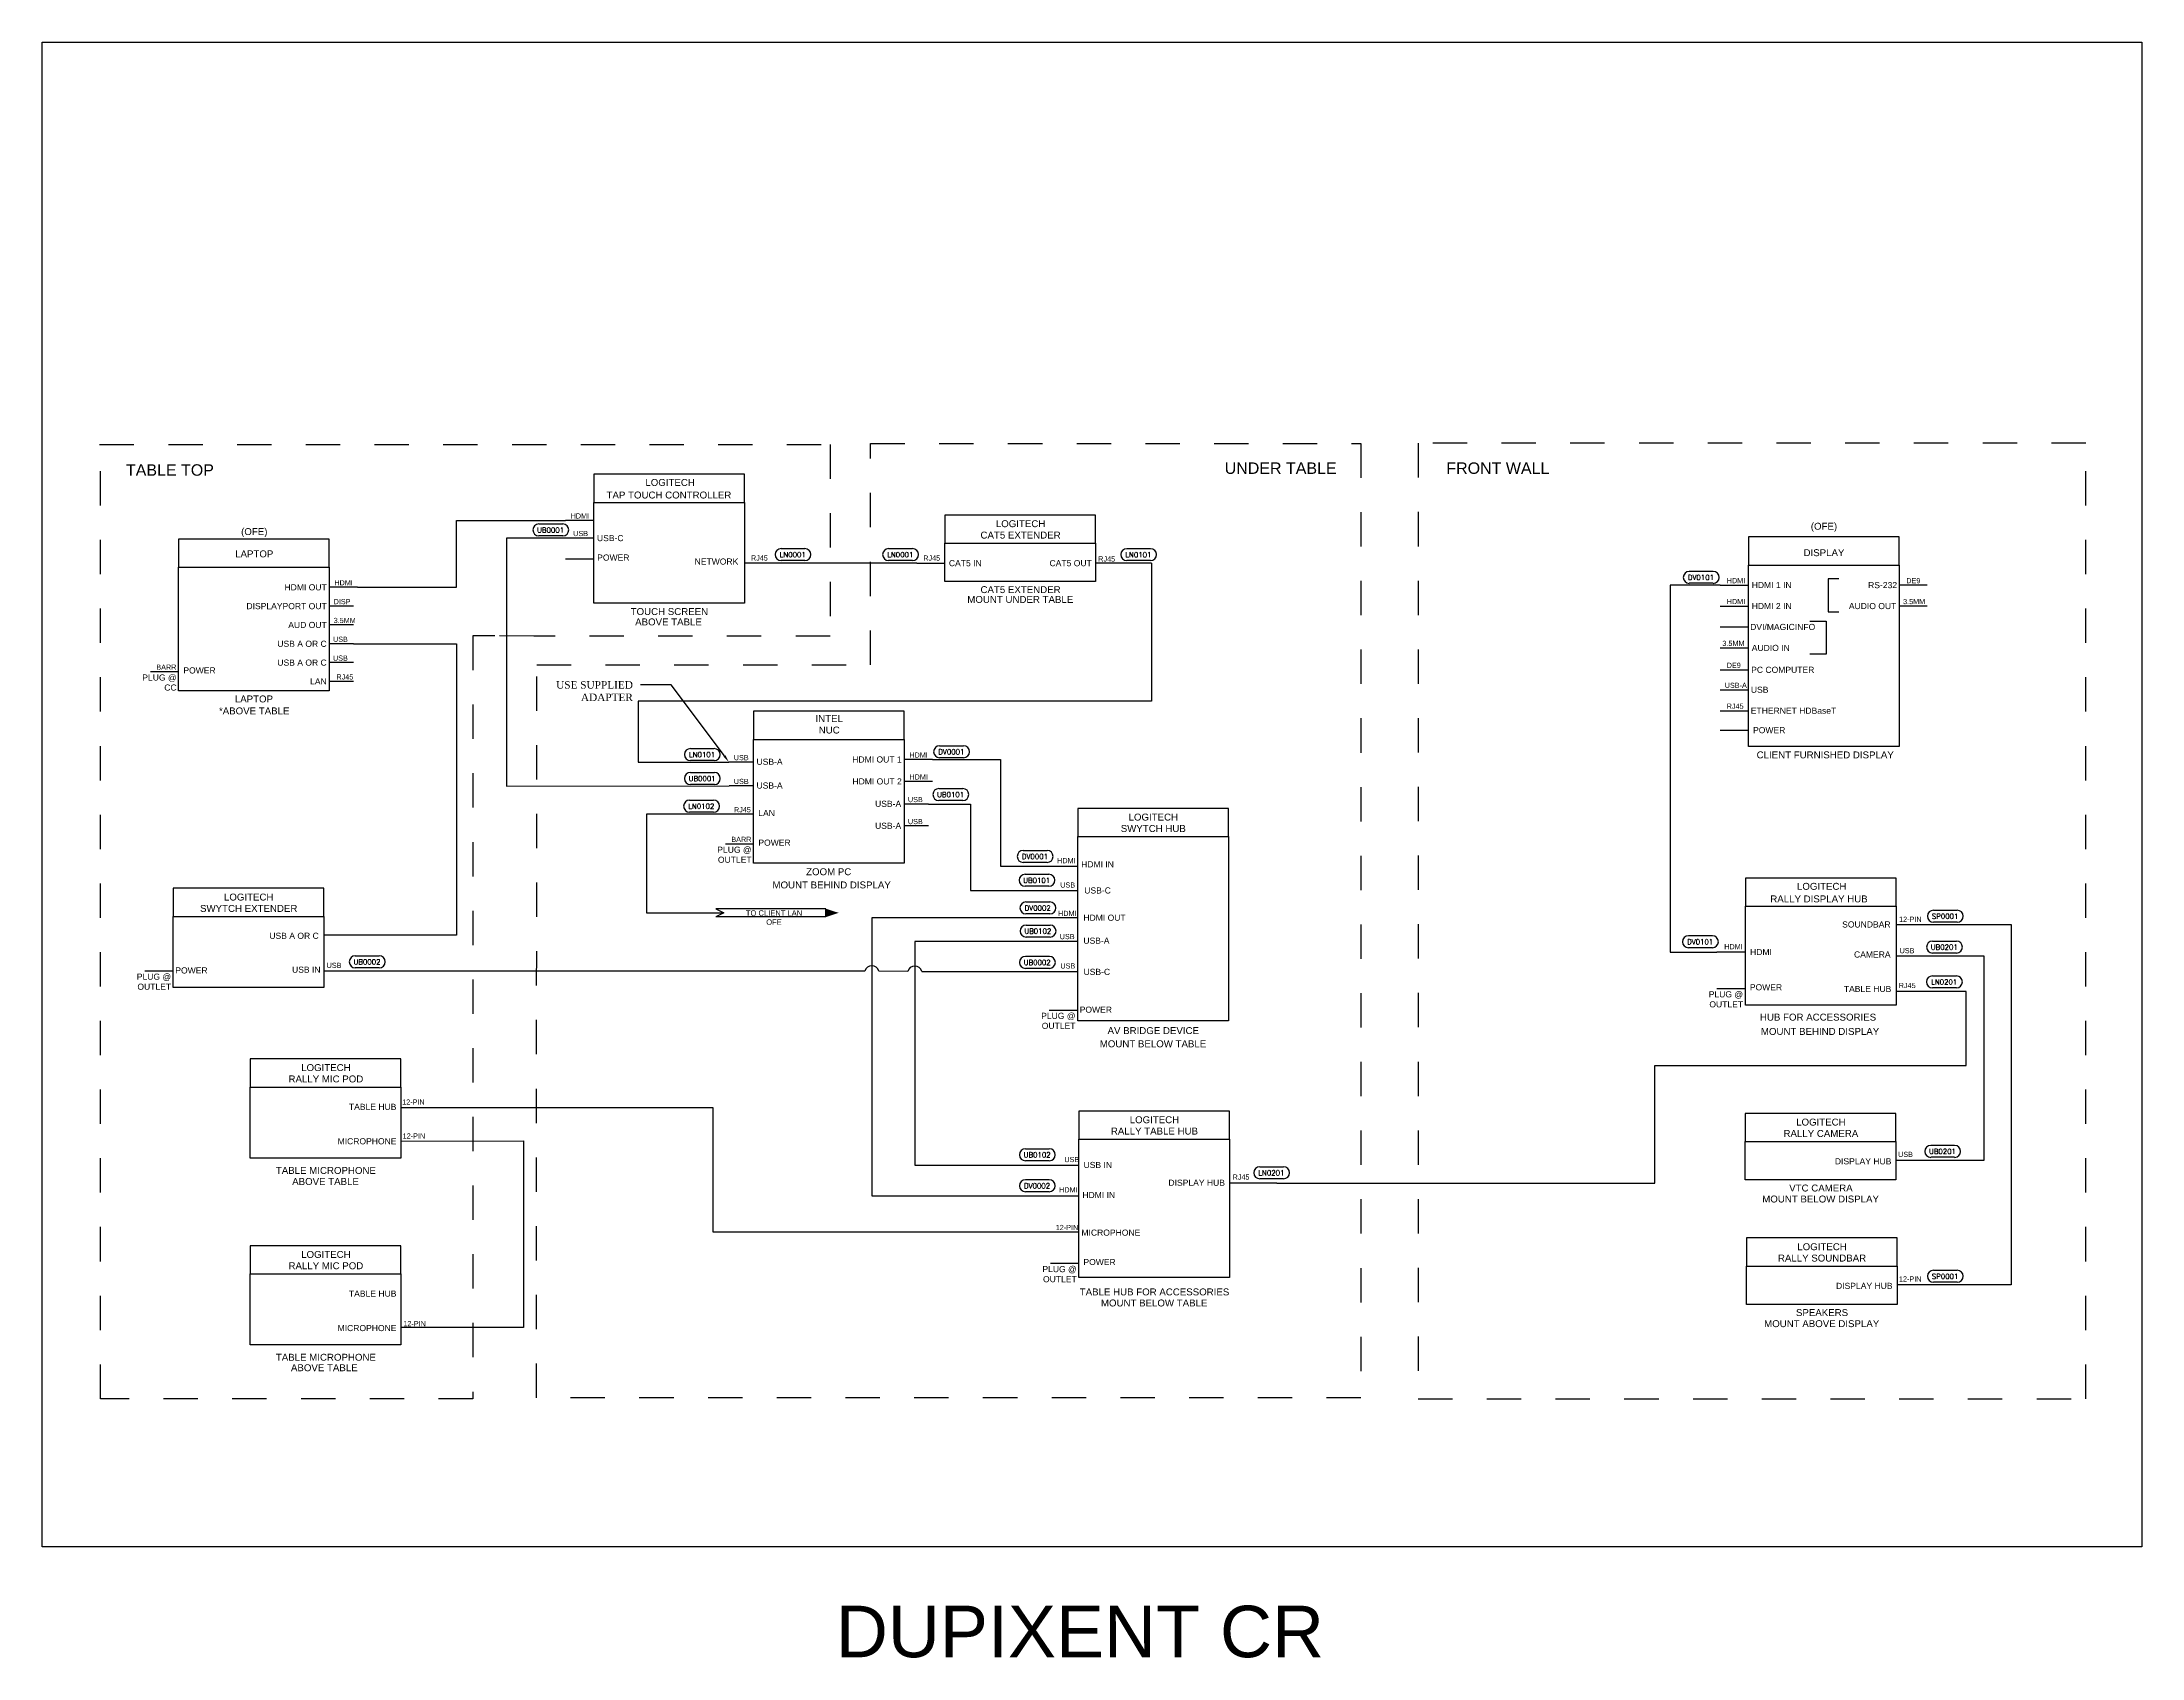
# Model space of a CAD drawing. Header units: inches. Extents: x 8 to 214, y -1 to 40.
# Drawn here: x 53.77 to 84.32, y -0.71 to 22.81 of the extents above; entities that cross this region are included whole.
import ezdxf
from ezdxf import colors
from ezdxf.entities.mleader import LeaderData, LeaderLine
from ezdxf.enums import TextEntityAlignment as Align
from ezdxf.math import Vec2, Vec3

# ---------------------------------------------------------------- set-up
doc = ezdxf.new("R2010")
doc.units = ezdxf.units.IN
doc.header["$MEASUREMENT"] = 0
doc.linetypes.add('1DASH', pattern=[1, 0.5, -0.5])
for name, color, linetype in [('AV-1-DASH', 3, '1DASH'), ('AV-CABLE-AUDIO', 4, 'Continuous'), ('AV-CABLE-CNTRL', 2, 'Continuous'), ('AV-CABLE-VIDEO', 6, 'Continuous'), ('AV-CBL-AUDIO', 4, 'Continuous'), ('AV-DEVICE', 4, 'Continuous'), ('AV-NOTE', 1, 'Continuous'), ('AV-TEXT', 2, 'Continuous')]:
    doc.layers.add(name, color=color, linetype=linetype)
doc.layers.add('AV-VPRT', color=9, linetype='Continuous', plot=False)
doc.styles.add('AVCON', font='BOOKOS.TTF')
doc.styles.add('PDF Arial', font='arial.ttf')
doc.styles.get("Standard").update_dxf_attribs({"font": 'simplex.shx'})
doc.styles.add('WL-BASE', font='arial.ttf')

msp = doc.modelspace()

# ---------------------------------------------------------------- texts
at = {"style": 'WL-BASE'}
for s, height, p in [('TABLE TOP', 0.1665, (54.989, 16.578)), ('UNDER TABLE', 0.16652, (70.975, 16.605)), ('FRONT WALL', 0.1665, (74.2, 16.605))]:
    msp.add_text(s, height=height, dxfattribs=at).set_placement(p, align=Align.MIDDLE_LEFT)
for s, height, p in [('TAP TOUCH CONTROLLER', 0.10083, (63.797, 16.214)), ('LOGITECH', 0.1008, (63.266, 16.397)), ('TOUCH SCREEN', 0.10083, (63.459, 14.518)), ('ZOOM PC', 0.1008, (65.542, 10.731)), ('LOGITECH', 0.1008, (80.021, 10.519)), ('RALLY DISPLAY HUB', 0.10083, (80.33, 10.336)), ('HUB FOR ACCESSORIES', 0.10083, (80.453, 8.615))]:
    msp.add_text(s, height=height, dxfattribs=at).set_placement(p, align=Align.MIDDLE_RIGHT)
for s, height, p in [('CAT5 EXTENDER', 0.10083, (68.005, 14.837)), ('AV BRIDGE DEVICE', 0.10083, (69.936, 8.419)), ('TABLE MICROPHONE', 0.10083, (57.898, 6.384)), ('VTC CAMERA', 0.1008, (79.65, 6.128)), ('TABLE HUB FOR ACCESSORIES', 0.10083, (69.954, 4.616)), ('SPEAKERS', 0.1008, (79.666, 4.315)), ('TABLE MICROPHONE', 0.10083, (57.898, 3.665)), ('DUPIXENT CR', 0.75, (68.869, -0.326))]:
    msp.add_text(s, height=height, dxfattribs=at).set_placement(p, align=Align.MIDDLE_CENTER)
at = {"color": 1, "style": 'WL-BASE'}
for s, height, p in [('ABOVE TABLE', 0.10083, (62.883, 14.367)), ('LAPTOP', 0.1008, (56.851, 13.246)), ('*ABOVE TABLE', 0.10083, (56.855, 13.072)), ('MOUNT BELOW TABLE', 0.10083, (69.932, 8.227)), ('ABOVE TABLE', 0.10083, (57.893, 6.223)), ('MOUNT BELOW DISPLAY', 0.10083, (79.645, 5.968)), ('MOUNT BELOW TABLE', 0.10083, (69.949, 4.455)), ('MOUNT ABOVE DISPLAY', 0.10083, (79.661, 4.154)), ('ABOVE TABLE', 0.10083, (57.875, 3.512))]:
    msp.add_text(s, height=height, dxfattribs=at).set_placement(p, align=Align.MIDDLE_CENTER)
msp.add_text('CLIENT FURNISHED DISPLAY', height=0.10083, dxfattribs=at).set_placement((80.71, 12.432), align=Align.MIDDLE_RIGHT)
at = {"attachment_point": 2, "style": 'WL-BASE'}
for s, heights, insert, char_height in [('CAT5 EXTENDER', [0], (68.005, 15.681), 0.10083), ('LOGITECH', [0], (68.005, 15.847), 0.1008), ('INTEL\\PNUC', [0.445], (65.221, 13.012), 0.1008), ('SWYTCH HUB', [0], (69.936, 11.411), 0.1008), ('LOGITECH', [0], (69.936, 11.577), 0.1008), ('LOGITECH', [0], (56.775, 10.413), 0.1008), ('SWYTCH EXTENDER', [0], (56.775, 10.248), 0.10083), ('RALLY MIC POD', [0], (57.898, 7.766), 0.10083), ('LOGITECH', [0], (57.898, 7.931), 0.1008), ('LOGITECH', [0], (69.953, 7.172), 0.1008), ('LOGITECH', [0], (79.649, 7.138), 0.1008), ('RALLY TABLE HUB', [0], (69.953, 7.007), 0.10083), ('RALLY CAMERA', [0], (79.649, 6.972), 0.10083), ('LOGITECH', [0], (57.898, 5.212), 0.1008), ('LOGITECH', [0], (79.666, 5.324), 0.1008), ('RALLY MIC POD', [0], (57.898, 5.047), 0.10083), ('RALLY SOUNDBAR', [0], (79.666, 5.159), 0.10083)]:
    msp.add_mtext_dynamic_manual_height_columns(s, width=3.03705, gutter_width=1, heights=heights, dxfattribs=dict(at, insert=insert, char_height=char_height))
at = {"color": 1, "attachment_point": 2, "style": 'WL-BASE'}
for s, heights, insert, char_height in [('(OFE)', [0], (79.694, 15.81), 0.1008), ('LAPTOP', [0.114], (56.856, 15.408), 0.1008), ('\\pxqr;DISPLAY', [0], (78.473, 15.425), 0.10083)]:
    msp.add_mtext_dynamic_manual_height_columns(s, width=3.03705, gutter_width=1, heights=heights, dxfattribs=dict(at, insert=insert, char_height=char_height))
at = {"layer": 'AV-CABLE-AUDIO', "color": 2, "style": 'WL-BASE'}
for s, height, p in [('USB-C', 0.089, (62.229, 15.587)), ('USB-C', 0.089, (69.319, 10.459)), ('SOUNDBAR', 0.089, (80.663, 9.964)), ('USB-A', 0.089, (69.299, 9.728)), ('CAMERA', 0.089, (80.663, 9.527)), ('USB IN', 0.089, (57.82, 9.306)), ('USB-C', 0.089, (69.308, 9.274)), ('TABLE HUB', 0.089, (80.674, 9.026)), ('TABLE HUB', 0.089, (58.924, 7.31)), ('MICROPHONE', 0.089, (58.925, 6.809)), ('USB IN', 0.089, (69.336, 6.464)), ('DISPLAY HUB', 0.08905, (80.675, 6.517)), ('DISPLAY HUB', 0.08905, (70.979, 6.205)), ('MICROPHONE', 0.089, (69.747, 5.479)), ('TABLE HUB', 0.089, (58.924, 4.592)), ('DISPLAY HUB', 0.08905, (80.692, 4.704)), ('MICROPHONE', 0.089, (58.925, 4.09))]:
    msp.add_text(s, height=height, dxfattribs=at).set_placement(p, align=Align.MIDDLE_RIGHT)
at = {"layer": 'AV-CABLE-AUDIO', "color": 1, "style": 'WL-BASE'}
for s, p in [('POWER', (62.315, 15.304)), ('PLUG @', (55.726, 13.558)), ('CC', (55.726, 13.412)), ('POWER', (56.294, 13.661)), ('POWER', (79.132, 12.792)), ('PLUG @', (64.092, 11.052)), ('POWER', (64.66, 11.155)), ('OUTLET', (64.092, 10.906)), ('PLUG @', (55.646, 9.204)), ('POWER', (56.177, 9.295)), ('OUTLET', (55.646, 9.058)), ('PLUG @', (78.517, 8.947)), ('POWER', (79.085, 9.05)), ('PLUG @', (68.804, 8.634)), ('POWER', (69.335, 8.724)), ('OUTLET', (78.517, 8.801)), ('OUTLET', (68.804, 8.488)), ('PLUG @', (68.822, 4.948)), ('POWER', (69.389, 5.051)), ('OUTLET', (68.822, 4.802))]:
    msp.add_text(s, height=0.089, dxfattribs=at).set_placement(p, align=Align.MIDDLE_RIGHT)
at = {"layer": 'AV-CABLE-AUDIO', "color": 2, "style": 'WL-BASE'}
for s, p in [('RJ45', (64.082, 15.26)), ('RJ45', (66.589, 15.259)), ('RJ45', (69.135, 15.246)), ('USB', (80.794, 9.545)), ('USB', (80.772, 6.58))]:
    msp.add_text(s, height=0.0753, dxfattribs=at).set_placement(p)
at = {"layer": 'AV-CABLE-AUDIO', "style": 'WL-BASE'}
for p in [(80.845, 14.626), (78.216, 14.017)]:
    msp.add_text('3.5MM', height=0.0753, dxfattribs=at).set_placement(p)
for s, p in [('AUDIO OUT', (80.747, 14.598)), ('AUDIO IN', (79.196, 13.989))]:
    msp.add_text(s, height=0.089, dxfattribs=at).set_placement(p, align=Align.MIDDLE_RIGHT)
at = {"layer": 'AV-CABLE-AUDIO', "color": 1, "style": 'WL-BASE'}
for p in [(55.431, 13.671), (63.797, 11.165)]:
    msp.add_text('BARR', height=0.0753, dxfattribs=at).set_placement(p)
at = {"layer": 'AV-CABLE-AUDIO', "color": 6, "style": 'WL-BASE'}
msp.add_text('HDMI', height=0.089, dxfattribs=at).set_placement((78.937, 9.562), align=Align.MIDDLE_RIGHT)
at = {"layer": 'AV-CABLE-CNTRL', "style": 'WL-BASE'}
for s, p in [('USB', (61.496, 15.616)), ('USB', (58.001, 14.077)), ('USB', (58.001, 13.803)), ('DE9', (78.279, 13.698)), ('RJ45', (58.052, 13.529)), ('USB-A', (78.25, 13.407)), ('RJ45', (78.279, 13.103)), ('USB', (63.833, 12.354)), ('USB', (63.833, 12.008)), ('RJ45', (63.835, 11.596)), ('USB', (66.366, 11.744)), ('USB', (66.366, 11.424)), ('USB', (68.582, 10.501)), ('USB', (68.575, 9.75)), ('12-PIN', (80.787, 10.002)), ('USB', (57.908, 9.331)), ('USB', (68.584, 9.323)), ('RJ45', (80.782, 9.038)), ('12-PIN', (59.008, 7.342)), ('12-PIN', (59.015, 6.848)), ('USB', (68.642, 6.505)), ('RJ45', (71.09, 6.25)), ('12-PIN', (68.517, 5.516)), ('12-PIN', (80.785, 4.767)), ('12-PIN', (59.025, 4.117))]:
    msp.add_text(s, height=0.0753, dxfattribs=at).set_placement(p)
for s, p in [('NETWORK', (63.263, 15.246)), ('CAT5 IN', (66.962, 15.222))]:
    msp.add_text(s, height=0.089, dxfattribs=at).set_placement(p, align=Align.MIDDLE_LEFT)
for s, height, p in [('CAT5 OUT', 0.089, (69.041, 15.222)), ('USB A OR C', 0.089, (57.91, 14.049)), ('USB A OR C', 0.089, (57.91, 13.775)), ('LAN', 0.089, (57.91, 13.501)), ('PC COMPUTER', 0.08905, (79.554, 13.67)), ('USB', 0.089, (78.886, 13.38)), ('ETHERNET HDBaseT', 0.08905, (79.873, 13.075)), ('USB-A', 0.089, (64.543, 12.332)), ('USB-A', 0.089, (64.543, 11.986)), ('LAN', 0.089, (64.431, 11.585)), ('USB-A', 0.089, (66.268, 11.72)), ('USB-A', 0.089, (66.268, 11.4)), ('USB A OR C', 0.089, (57.794, 9.799))]:
    msp.add_text(s, height=height, dxfattribs=at).set_placement(p, align=Align.MIDDLE_RIGHT)
at = {"layer": 'AV-CABLE-CNTRL', "insert": (63.209, 9.958), "char_height": 0.07878, "width": 2.41828, "attachment_point": 7, "style": 'PDF Arial'}
msp.add_mtext('\\pxqc;TO CLIENT LAN\\POFE ', dxfattribs=at)
at = {"layer": 'AV-CABLE-VIDEO', "style": 'WL-BASE'}
for p in [(61.458, 15.872), (58.021, 14.899), (66.387, 12.392), (66.388, 12.073), (78.243, 9.603)]:
    msp.add_text('HDMI', height=0.0753, dxfattribs=at).set_placement(p)
at = {"layer": 'AV-CABLE-VIDEO', "color": 6, "style": 'WL-BASE'}
for p in [(78.279, 14.93), (78.279, 14.626), (68.537, 10.855), (68.551, 10.087), (68.566, 6.064)]:
    msp.add_text('HDMI', height=0.0753, dxfattribs=at).set_placement(p)
at = {"layer": 'AV-CABLE-VIDEO', "color": 2, "style": 'WL-BASE'}
msp.add_text('DE9', height=0.0753, dxfattribs=at).set_placement((80.892, 14.93))
at = {"layer": 'AV-CABLE-VIDEO', "style": 'WL-BASE'}
for s, p in [('HDMI OUT', (57.91, 14.871)), ('HDMI OUT 1', (66.275, 12.365)), ('HDMI OUT 2', (66.277, 12.046))]:
    msp.add_text(s, height=0.089, dxfattribs=at).set_placement(p, align=Align.MIDDLE_RIGHT)
at = {"layer": 'AV-CABLE-VIDEO', "color": 114, "true_color": 0x139b48, "style": 'WL-BASE'}
msp.add_text('DISP', height=0.0753, dxfattribs=at).set_placement((58.011, 14.625))
at = {"layer": 'AV-CABLE-VIDEO', "color": 6, "style": 'WL-BASE'}
for s, height, p in [('HDMI 1 IN', 0.089, (79.223, 14.903)), ('HDMI 2 IN', 0.089, (79.223, 14.598)), ('DVI/MAGICINFO', 0.08905, (79.567, 14.294)), ('HDMI IN', 0.089, (69.363, 10.839)), ('HDMI OUT', 0.089, (69.534, 10.062)), ('HDMI IN', 0.089, (69.381, 6.025))]:
    msp.add_text(s, height=height, dxfattribs=at).set_placement(p, align=Align.MIDDLE_RIGHT)
at = {"layer": 'AV-CABLE-VIDEO', "color": 2, "style": 'WL-BASE'}
msp.add_text('RS-232', height=0.089, dxfattribs=at).set_placement((80.758, 14.903), align=Align.MIDDLE_RIGHT)
at = {"layer": 'AV-CABLE-VIDEO', "color": 114, "true_color": 0x139b48, "style": 'WL-BASE'}
msp.add_text('DISPLAYPORT OUT', height=0.08905, dxfattribs=at).set_placement((57.91, 14.597), align=Align.MIDDLE_RIGHT)
at = {"layer": 'AV-CBL-AUDIO', "style": 'WL-BASE'}
msp.add_text('AUD OUT', height=0.089, dxfattribs=at).set_placement((57.91, 14.323), align=Align.MIDDLE_RIGHT)
msp.add_text('3.5MM', height=0.0753, dxfattribs=at).set_placement((58.011, 14.351))
at = {"layer": 'AV-NOTE', "style": 'WL-BASE'}
msp.add_text('MOUNT UNDER TABLE', height=0.10083, dxfattribs=at).set_placement((68.001, 14.694), align=Align.MIDDLE_CENTER)
for p in [(66.117, 10.539), (80.498, 8.407)]:
    msp.add_text('MOUNT BEHIND DISPLAY', height=0.10083, dxfattribs=at).set_placement(p, align=Align.MIDDLE_RIGHT)
at = {"layer": 'AV-NOTE', "color": 1, "insert": (56.856, 15.732), "char_height": 0.1008, "attachment_point": 2, "style": 'WL-BASE'}
msp.add_mtext_dynamic_manual_height_columns('(OFE)', width=3.03705, gutter_width=1, heights=[0], dxfattribs=at)

# ---------------------------------------------------------------- blocks, each defined once
blk = doc.blocks.new('WIRE_LABEL')
at = {"layer": 'AV-TEXT'}
for p, q in [((-0.137, 0.141), (0.143, 0.141)), ((0.143, 0), (-0.137, 0))]:
    blk.add_line(p, q, dxfattribs=at)
for centre, start, end in [((-0.137, 0.07), 90, 270), ((0.143, 0.07), 270, 90)]:
    blk.add_arc(centre, 0.0703, start, end, dxfattribs=at)
blk.add_attdef('NUMBER', text='', height=0.06, dxfattribs=at).set_placement((0, 0.039), align=Align.CENTER)

# ---------------------------------------------------------------- linework, layer by layer
for points in [[(61.795, 16.107), (63.987, 16.107), (63.987, 16.518), (61.795, 16.518)], [(61.795, 16.107), (63.987, 16.107), (63.987, 14.641), (61.795, 14.641)], [(66.905, 15.512), (69.096, 15.512), (69.096, 15.923), (66.905, 15.923)], [(66.905, 15.512), (69.096, 15.512), (69.096, 14.954), (66.905, 14.954)], [(64.121, 12.655), (66.313, 12.655), (66.313, 13.066), (64.121, 13.066)], [(64.121, 12.655), (66.313, 12.655), (66.313, 10.857), (64.121, 10.857)], [(68.836, 11.243), (71.028, 11.243), (71.028, 11.654), (68.836, 11.654)], [(68.836, 11.243), (71.028, 11.243), (71.028, 8.56), (68.836, 8.56)], [(55.674, 10.079), (57.866, 10.079), (57.866, 10.49), (55.674, 10.49)], [(78.55, 10.229), (80.742, 10.229), (80.742, 10.64), (78.55, 10.64)], [(78.55, 10.229), (80.742, 10.229), (80.742, 8.788), (78.55, 8.788)], [(55.674, 10.079), (57.866, 10.079), (57.866, 9.047), (55.674, 9.047)], [(56.797, 7.597), (58.989, 7.597), (58.989, 8.008), (56.797, 8.008)], [(56.797, 7.597), (58.989, 7.597), (58.989, 6.564), (56.797, 6.564)], [(68.853, 6.838), (71.045, 6.838), (71.045, 7.249), (68.853, 7.249)], [(78.549, 6.803), (80.741, 6.803), (80.741, 7.214), (78.549, 7.214)], [(68.853, 6.838), (71.045, 6.838), (71.045, 4.824), (68.853, 4.824)], [(78.549, 6.803), (80.741, 6.803), (80.741, 6.245), (78.549, 6.245)], [(56.798, 4.878), (58.99, 4.878), (58.99, 5.289), (56.798, 5.289)], [(78.565, 4.99), (80.757, 4.99), (80.757, 5.401), (78.565, 5.401)], [(78.565, 4.99), (80.757, 4.99), (80.757, 4.432), (78.565, 4.432)], [(56.798, 4.878), (58.99, 4.878), (58.99, 3.846), (56.798, 3.846)]]:
    msp.add_lwpolyline(points, close=True)
at = {"color": 1}
for points in [[(78.594, 15.193), (80.786, 15.193), (80.786, 15.604), (78.594, 15.604)], [(55.755, 15.162), (57.947, 15.162), (57.947, 15.573), (55.755, 15.573)], [(55.755, 15.162), (57.947, 15.162), (57.947, 13.363), (55.755, 13.363)], [(78.594, 15.193), (80.786, 15.193), (80.786, 12.555), (78.594, 12.555)]]:
    msp.add_lwpolyline(points, close=True, dxfattribs=at)
at = {"layer": 'AV-1-DASH'}
for points in [[(54.606, 16.95), (65.233, 16.95), (65.233, 14.162), (60.923, 14.162), (60.357, 14.163), (60.036, 14.164), (60.036, 3.061), (54.619, 3.061), (54.619, 16.95)], [(60.967, 13.744), (65.822, 13.744), (65.822, 16.964), (72.958, 16.964), (72.958, 16.964), (72.958, 3.074), (60.961, 3.074), (60.967, 13.597)], [(73.789, 16.967), (73.789, 3.061), (83.503, 3.061), (83.503, 16.967), (73.789, 16.967)]]:
    msp.add_lwpolyline(points, dxfattribs=at)
at = {"layer": 'AV-CABLE-AUDIO', "color": 2}
msp.add_line((61.793, 15.588), (60.524, 15.588), dxfattribs=at)
at = {"layer": 'AV-CABLE-AUDIO', "color": 1}
for p, q in [((61.385, 15.287), (61.796, 15.287)), ((79.909, 14.994), (79.756, 14.994)), ((79.756, 14.994), (79.756, 14.515)), ((79.486, 14.376), (79.725, 14.376)), ((79.725, 14.376), (79.725, 13.897)), ((79.756, 14.515), (79.909, 14.515)), ((79.725, 13.897), (79.486, 13.897)), ((55.344, 13.644), (55.755, 13.644)), ((78.183, 12.792), (78.594, 12.792)), ((63.71, 11.138), (64.121, 11.138)), ((55.265, 9.29), (55.676, 9.29)), ((78.135, 9.033), (78.546, 9.033)), ((68.422, 8.719), (68.833, 8.719)), ((68.44, 5.034), (68.851, 5.034))]:
    msp.add_line(p, q, dxfattribs=at)
at = {"layer": 'AV-CABLE-AUDIO'}
for p, q in [((81.197, 14.598), (80.786, 14.598)), ((78.183, 13.989), (78.594, 13.989))]:
    msp.add_line(p, q, dxfattribs=at)
at = {"layer": 'AV-CABLE-CNTRL'}
for p, q in [((66.494, 15.222), (66.905, 15.222)), ((69.908, 15.222), (69.096, 15.222)), ((58.301, 14.049), (57.947, 14.049)), ((58.301, 13.775), (57.947, 13.775)), ((58.301, 13.501), (57.947, 13.501)), ((78.183, 13.67), (78.594, 13.67)), ((78.183, 13.38), (78.594, 13.38)), ((78.183, 13.075), (78.594, 13.075)), ((64.121, 12.326), (63.767, 12.326)), ((64.121, 11.981), (63.767, 11.981)), ((66.666, 11.716), (66.313, 11.716)), ((64.12, 11.568), (63.766, 11.568)), ((66.666, 11.397), (66.313, 11.397)), ((65.172, 10.192), (63.57, 10.192)), ((63.57, 10.192), (63.69, 10.133)), ((63.69, 10.133), (63.57, 10.074)), ((65.172, 10.075), (65.172, 10.192)), ((65.172, 10.074), (63.57, 10.074)), ((71.733, 6.201), (71.045, 6.201))]:
    msp.add_line(p, q, dxfattribs=at)
at = {"layer": 'AV-CABLE-CNTRL', "color": 1}
msp.add_line((65.172, 10.074), (65.172, 10.192), dxfattribs=at)
at = {"layer": 'AV-CABLE-CNTRL'}
for points in [[(60.524, 15.588), (60.524, 11.979), (63.767, 11.981)], [(69.908, 15.222), (69.908, 13.214), (62.44, 13.214), (62.44, 12.328), (63.761, 12.326)], [(66.494, 15.222), (63.987, 15.222)], [(58.301, 14.049), (59.799, 14.049), (59.799, 9.808), (57.866, 9.808)], [(66.666, 11.716), (67.276, 11.716), (67.276, 10.46), (68.836, 10.46)], [(63.766, 11.568), (62.563, 11.568), (62.563, 10.133), (63.69, 10.133)], [(80.742, 9.963), (82.417, 9.963), (82.417, 4.72), (80.757, 4.72)], [(68.836, 9.716), (66.466, 9.716), (66.466, 6.461), (68.853, 6.461)], [(80.742, 9.509), (82.019, 9.509), (82.019, 6.531), (80.741, 6.531)], [(65.738, 9.284), (57.866, 9.284)], [(66.363, 9.279), (65.943, 9.284)], [(66.568, 9.279), (68.836, 9.279)], [(71.733, 6.201), (77.233, 6.201), (77.233, 7.909), (81.761, 7.909), (81.761, 8.989), (80.742, 8.989)], [(68.853, 5.485), (63.532, 5.485), (63.532, 7.293), (58.989, 7.293)], [(58.989, 6.812), (60.772, 6.817)], [(60.772, 6.817), (60.772, 4.099), (58.993, 4.099)]]:
    msp.add_lwpolyline(points, dxfattribs=at)
for centre in [(65.841, 9.257), (66.465, 9.252)]:
    msp.add_arc(centre, 0.106, 15, 165, dxfattribs=at)
msp.add_solid([(65.172, 10.194), (65.357, 10.133), (65.172, 10.071)], dxfattribs=at)
at = {"layer": 'AV-CABLE-VIDEO'}
for p, q in [((61.795, 15.844), (61.384, 15.844)), ((58.358, 14.871), (57.947, 14.871)), ((66.724, 12.365), (66.313, 12.365)), ((66.725, 12.046), (66.314, 12.046)), ((78.544, 9.562), (78.133, 9.562))]:
    msp.add_line(p, q, dxfattribs=at)
at = {"layer": 'AV-CABLE-VIDEO', "color": 6}
for p, q in [((78.183, 14.903), (78.594, 14.903)), ((78.183, 14.598), (78.594, 14.598)), ((78.183, 14.294), (78.594, 14.294))]:
    msp.add_line(p, q, dxfattribs=at)
at = {"layer": 'AV-CABLE-VIDEO', "color": 2}
msp.add_line((81.197, 14.903), (80.786, 14.903), dxfattribs=at)
at = {"layer": 'AV-CABLE-VIDEO', "color": 114, "true_color": 0x139b48}
msp.add_line((58.301, 14.597), (57.947, 14.597), dxfattribs=at)
at = {"layer": 'AV-CABLE-VIDEO'}
for points in [[(58.358, 14.871), (59.797, 14.871), (59.797, 15.841), (61.384, 15.841)], [(78.183, 14.903), (77.457, 14.903), (77.457, 9.562), (78.133, 9.562)], [(66.724, 12.365), (67.711, 12.365), (67.711, 10.814), (68.836, 10.814)], [(68.836, 10.061), (65.843, 10.061), (65.843, 6.016), (68.853, 6.016)]]:
    msp.add_lwpolyline(points, dxfattribs=at)
at = {"layer": 'AV-CBL-AUDIO'}
msp.add_line((58.301, 14.323), (57.947, 14.323), dxfattribs=at)
at = {"layer": 'AV-VPRT'}
msp.add_lwpolyline([(53.768, 22.807), (84.321, 22.807), (84.321, 0.905), (53.768, 0.905)], close=True, dxfattribs=at)

# ---------------------------------------------------------------- block references
at = {"layer": 'AV-DEVICE', "xscale": 1.241608134679848, "yscale": 1.241608134679848, "zscale": 1.241608134679848}
for p, values in [((61.167, 15.618), {'NUMBER': 'UB0001'}), ((64.69, 15.26), {'NUMBER': 'LN0001'}), ((66.255, 15.26), {'NUMBER': 'LN0001'}), ((69.719, 15.259), {'NUMBER': 'LN0101'}), ((77.904, 14.929), {'NUMBER': 'DV0101'}), ((66.998, 12.391), {'NUMBER': 'DV0001'}), ((63.371, 12.35), {'NUMBER': 'LN0101'}), ((63.372, 12.001), {'NUMBER': 'UB0001'}), ((66.987, 11.768), {'NUMBER': 'UB0101'}), ((63.36, 11.599), {'NUMBER': 'LN0102'}), ((68.214, 10.867), {'NUMBER': 'DV0001'}), ((68.24, 10.52), {'NUMBER': 'UB0101'}), ((68.254, 10.117), {'NUMBER': 'DV0002'}), ((81.456, 9.997), {'NUMBER': 'SP0001'}), ((68.256, 9.781), {'NUMBER': 'UB0102'}), ((77.893, 9.626), {'NUMBER': 'DV0101'}), ((58.496, 9.333), {'NUMBER': 'UB0002'}), ((68.247, 9.325), {'NUMBER': 'UB0002'}), ((81.444, 9.548), {'NUMBER': 'UB0201'}), ((81.443, 9.041), {'NUMBER': 'LN0201'}), ((81.418, 6.575), {'NUMBER': 'UB0201'}), ((68.246, 6.525), {'NUMBER': 'UB0102'}), ((71.654, 6.263), {'NUMBER': 'LN0201'}), ((68.245, 6.075), {'NUMBER': 'DV0002'}), ((81.456, 4.756), {'NUMBER': 'SP0001'})]:
    msp.add_blockref('WIRE_LABEL', p, dxfattribs=at).add_auto_attribs(values)

msp.set_redraw_order([(e.dxf.handle, doc.entitydb.next_handle()) for e in msp.query("TEXT MTEXT ATTDEF DIMENSION ARC_DIMENSION")])  # texts and dimensions are drawn at this point

# ---------------------------------------------------------------- leaders
at = {"layer": 'AV-NOTE'}
ml = msp.add_multileader_mtext('Standard', dxfattribs=at)
ml.set_content('USE SUPPLIED\\PADAPTER', color=256, style='AVCON')
ml.set_leader_properties()
ml.build(insert=Vec2(0, 0))
ml.multileader.update_dxf_attribs({"dogleg_length": 0.36, "arrow_head_size": 0.109})
ctx = ml.context
ctx.base_point, ctx.char_height, ctx.arrow_head_size, ctx.landing_gap_size, ctx.plane_origin = Vec3(61.052, 13.451), 0.10864, 0.109, 0.112, Vec3(63.058, 18.876)
ctx.text_align_type = 2
notes = []
notes.append((ctx, [(1, (1, 1, 0), (62.923, 13.451), (-1, 0), 0.447, [(0, [(63.761, 12.329)], 0, [])])]))
ctx.mtext.insert, ctx.mtext.alignment, ctx.mtext.flow_direction = Vec3(62.365, 13.505), 3, 5
for ctx, leaders in notes:
    for number, flags, end, landing, length, lines in leaders:
        leader = LeaderData()
        leader.index, (leader.has_last_leader_line, leader.has_dogleg_vector, leader.attachment_direction) = number, flags
        leader.last_leader_point, leader.dogleg_vector, leader.dogleg_length = Vec3(end), Vec3(landing), length
        for number, points, colour, breaks in lines:
            line = LeaderLine()
            line.index, line.vertices, line.color, line.breaks = number, Vec3.list(points), colors.encode_raw_color(colour), breaks
            leader.lines.append(line)
        ctx.leaders.append(leader)

doc.saveas('drawing.dxf')
